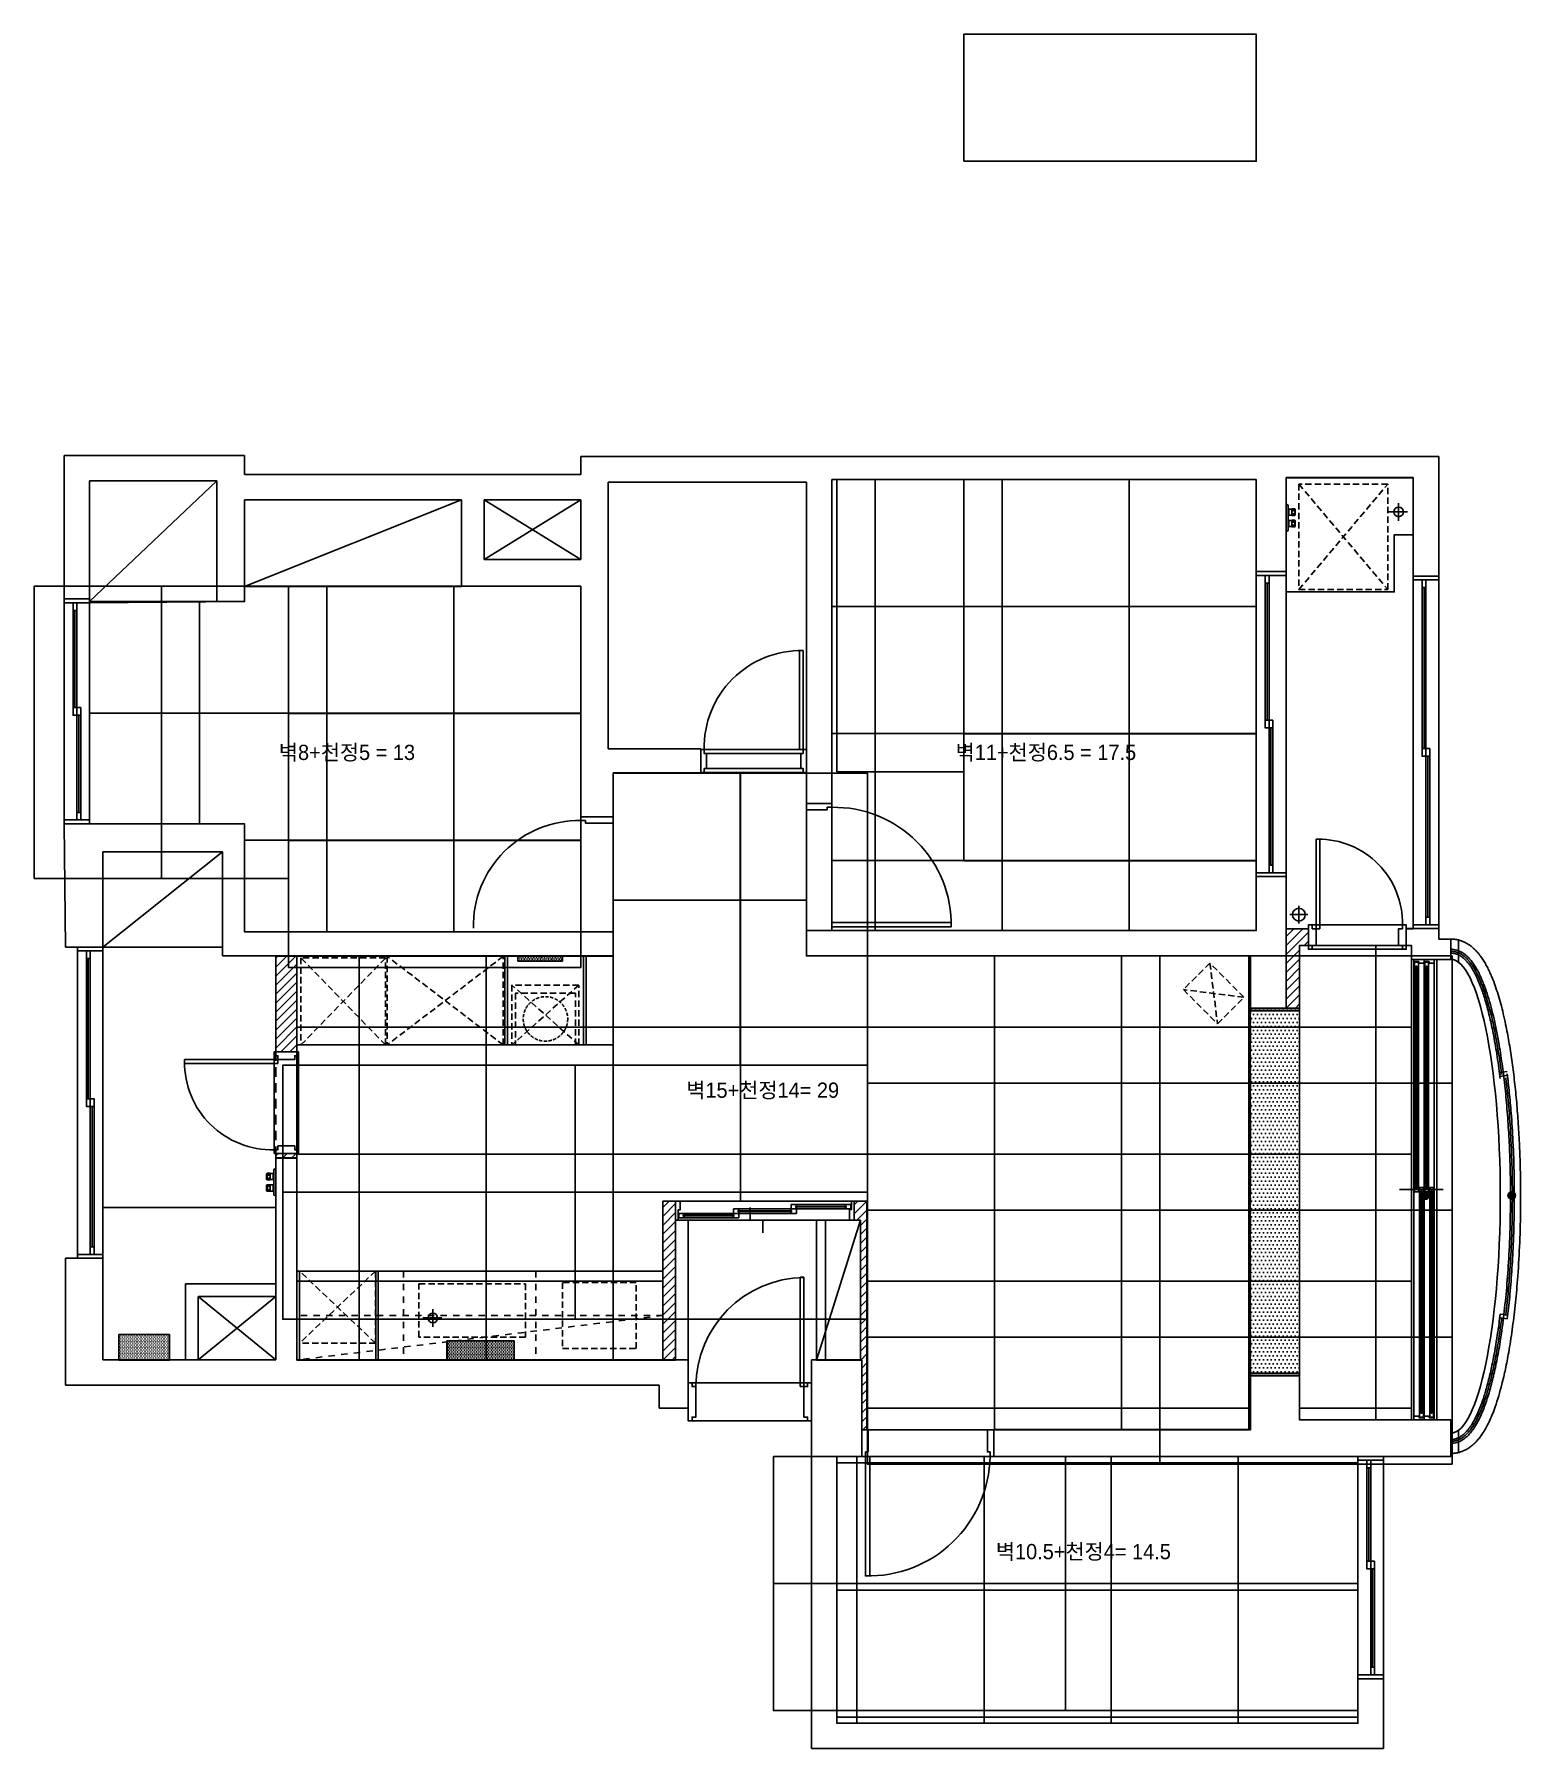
# Model space of a CAD drawing. Header units: inches. Extents: x -192760 to -100777, y -168280 to -114728.
# Drawn here: x -112472 to -100777, y -150248 to -136753 of the extents above; entities that cross this region are included whole.
import ezdxf
from ezdxf.enums import TextEntityAlignment as Align

# ---------------------------------------------------------------- set-up
doc = ezdxf.new("R2010")
doc.units = ezdxf.units.IN
doc.header["$LTSCALE"] = 50
doc.header["$MEASUREMENT"] = 0
for name, pattern in [('DASHED', [0.75, 0.5, -0.25]), ('DASHEDX2', [1.5, 1, -0.5]), ('HID', [2.5, 1.5, -1]), ('HID2', [1, 0.5, -0.5])]:
    doc.linetypes.add(name, pattern=pattern)
for name, color, linetype in [('0-ELC TEXT', 7, 'Continuous'), ('03-WAL NEW', 3, 'Continuous'), ('04-WIN', 4, 'Continuous'), ('06-FUR', 6, 'Continuous'), ('08-HAT', 8, 'Continuous'), ('3.기호.계단선', 30, 'Continuous'), ('7', 7, 'Continuous'), ('_LIBR', 4, 'Continuous'), ('fin', 5, 'Continuous'), ('FUR', 8, 'DASHED'), ('Layer 1', 7, 'Continuous'), ('RC-LIGHT', 7, 'Continuous'), ('도면층2', 2, 'Continuous'), ('도면층4', 4, 'Continuous'), ('도면층5', 5, 'Continuous'), ('도면층8', 8, 'Continuous')]:
    doc.layers.add(name, color=color, linetype=linetype)
doc.styles.add('코레일둥고', font='Korail_Round_Gothic_Medium.ttf')
pattern_1 = [(0, (-53382.818, -36846.35), (6.25, 12.5), [0, -12.5])]

msp = doc.modelspace()

# ---------------------------------------------------------------- texts
at = {"layer": '3.기호.계단선', "color": 140, "style": '코레일둥고'}
for s, p in [('벽8+천정5 = 13', (-110012.2, -142465.6)), ('벽11+천정6.5 = 17.5', (-104513, -142465.6)), ('벽15+천정14= 29', (-106741.2, -145124.6)), ('벽10.5+천정4= 14.5', (-104218.1, -148756.8))]:
    msp.add_text(s, height=120, dxfattribs=at).set_placement(p, align=Align.CENTER)

# ---------------------------------------------------------------- blocks, each defined once
blk = doc.blocks.new('A$C004A4CAE')
at = {"layer": 'fin', "color": 6}
for p, q in [((0, 0), (0, 5)), ((200, 15), (10, 15)), ((36, 69), (36, 70)), ((84, 69), (36, 69)), ((51, 63), (36, 63)), ((51, 57), (36, 57)), ((51, 51), (36, 51)), ((36, 23), (36, 45)), ((84, 45), (36, 45)), ((82, 72), (38, 72)), ((82, 21), (38, 21)), ((43, 15), (43, 21)), ((84, 63), (69, 63)), ((84, 57), (69, 57)), ((84, 51), (69, 51)), ((77, 15), (77, 21)), ((84, 69), (84, 70)), ((84, 23), (84, 45)), ((126, 69), (126, 70)), ((174, 69), (126, 69)), ((141, 63), (126, 63)), ((141, 57), (126, 57)), ((141, 51), (126, 51)), ((174, 45), (126, 45)), ((126, 23), (126, 45)), ((172, 72), (128, 72)), ((172, 21), (128, 21)), ((133, 15), (133, 21)), ((174, 63), (159, 63)), ((174, 57), (159, 57)), ((174, 51), (159, 51)), ((167, 15), (167, 21)), ((174, 69), (174, 70)), ((174, 23), (174, 45)), ((210, 0), (210, 5))]:
    blk.add_line(p, q, dxfattribs=at)
for centre, radius, start, end in [((10, 5), 10, 90, 180), ((36, 66), 3, 90, 270), ((36, 60), 3, 90, 270), ((36, 54), 3, 90, 270), ((36, 48), 3, 90, 270), ((38, 70), 2, 90, 180), ((38, 23), 2, 180, 270), ((51, 66), 3, 90, 270), ((51, 60), 3, 90, 270), ((51, 54), 3, 90, 270), ((51, 48), 3, 90, 270), ((69, 66), 3, 270, 90), ((69, 60), 3, 270, 90), ((69, 54), 3, 270, 90), ((69, 48), 3, 270, 90), ((82, 70), 2, 0, 90), ((82, 23), 2, 270, 0), ((84, 66), 3, 270, 90), ((84, 60), 3, 270, 90), ((84, 54), 3, 270, 90), ((84, 48), 3, 270, 90), ((126, 66), 3, 90, 270), ((126, 60), 3, 90, 270), ((126, 54), 3, 90, 270), ((126, 48), 3, 90, 270), ((128, 70), 2, 90, 180), ((128, 23), 2, 180, 270), ((141, 66), 3, 90, 270), ((141, 60), 3, 90, 270), ((141, 54), 3, 90, 270), ((141, 48), 3, 90, 270), ((159, 66), 3, 270, 90), ((159, 60), 3, 270, 90), ((159, 54), 3, 270, 90), ((159, 48), 3, 270, 90), ((172, 70), 2, 0, 90), ((172, 23), 2, 270, 0), ((174, 66), 3, 270, 90), ((174, 60), 3, 270, 90), ((174, 54), 3, 270, 90), ((174, 48), 3, 270, 90), ((200, 5), 10, 0, 90)]:
    blk.add_arc(centre, radius, start, end, dxfattribs=at)
blk = doc.blocks.new('flloo')
blk.add_lwpolyline([(-157702, -126053), (-157702, -125903), (-157172, -125903), (-157172, -126053), (-157702, -126053)])
at = {"layer": 'Layer 1'}
blk.add_line((-159048, -124853), (-160408, -124853), dxfattribs=at)
for points in [[(-150098, -119108), (-150098, -119558), (-150248, -119558), (-150248, -120008), (-151098, -120008)], [(-155802, -126053), (-155802, -124953), (-154722, -124953), (-154722, -126053)], [(-155316, -124853), (-155316, -124953), (-155216, -124953), (-155216, -125053)]]:
    blk.add_lwpolyline(points, dxfattribs=at)
for centre, radius in [((-150213, -119378), 37.5), ((-150998, -122548), 50.5), ((-157812, -125723), 37.5)]:
    blk.add_circle(centre, radius, dxfattribs=at)
at = {"layer": '도면층2'}
for p, q in [((-160713, -120063), (-160713, -118933)), ((-159293, -118933), (-160713, -118933)), ((-159293, -119083), (-159293, -118933)), ((-156648, -118943), (-149898, -118943)), ((-156648, -118943), (-156648, -119083)), ((-149898, -118943), (-149898, -119883)), ((-160513, -120063), (-160513, -119133)), ((-159513, -119133), (-160513, -119133)), ((-159513, -120083), (-159513, -119133)), ((-159293, -119083), (-156648, -119083)), ((-156433, -119143), (-156433, -121243)), ((-156433, -119143), (-154873, -119143)), ((-154873, -121673), (-154873, -119143)), ((-154673, -121673), (-154673, -119123)), ((-154673, -119123), (-151333, -119123)), ((-151333, -119123), (-151333, -119848)), ((-151098, -119108), (-150098, -119108)), ((-151098, -119108), (-151098, -119848)), ((-150098, -119108), (-150098, -119883)), ((-159293, -120083), (-159293, -119283)), ((-159293, -119283), (-157588, -119283)), ((-157588, -119963), (-157588, -119283)), ((-157408, -119753), (-157408, -119283)), ((-157408, -119283), (-156648, -119283)), ((-156648, -119283), (-156648, -119753)), ((-157408, -119753), (-156648, -119753)), ((-157588, -119963), (-156648, -119963)), ((-156648, -119963), (-156648, -121778)), ((-151098, -119848), (-151333, -119848)), ((-150098, -119883), (-149898, -119883)), ((-149898, -119883), (-150098, -119883)), ((-160513, -120063), (-160713, -120063)), ((-159513, -120083), (-159293, -120083)), ((-155703, -121243), (-156433, -121243)), ((-155703, -121243), (-155703, -121433)), ((-156393, -121433), (-156393, -121778)), ((-155703, -121433), (-156393, -121433)), ((-154673, -121673), (-154873, -121673)), ((-160703, -122803), (-160713, -121833)), ((-159293, -121833), (-160712, -121833)), ((-159293, -122683), (-159293, -121833)), ((-156648, -121778), (-156393, -121778)), ((-160408, -122803), (-160408, -122053)), ((-159468, -122053), (-160408, -122053)), ((-159468, -122873), (-159468, -122053)), ((-151333, -122248), (-151333, -122673)), ((-151098, -122248), (-151333, -122248)), ((-149898, -122658), (-150153, -122658)), ((-149898, -122658), (-149898, -122740)), ((-160408, -122803), (-160703, -122803)), ((-160408, -122803), (-160608, -122803)), ((-156393, -122683), (-159293, -122683)), ((-156393, -122683), (-156393, -122873)), ((-151333, -122673), (-154873, -122673)), ((-154873, -122873), (-154873, -122673)), ((-150113, -122790), (-150113, -122883)), ((-149803, -122740), (-149898, -122740)), ((-149803, -122740), (-149803, -122900)), ((-156393, -122873), (-159468, -122873)), ((-151378, -122873), (-154873, -122873)), ((-150113, -122900), (-149803, -122900)), ((-159048, -124463), (-159048, -126053)), ((-158882, -124463), (-159048, -124463)), ((-158882, -124463), (-158882, -126053)), ((-160408, -125253), (-160703, -125253)), ((-160703, -126253), (-160703, -125253)), ((-160408, -125253), (-160608, -125253)), ((-160408, -126053), (-160408, -125253)), ((-159048, -125453), (-159758, -125453)), ((-159758, -125453), (-159758, -126053)), ((-159048, -125553), (-159658, -125553)), ((-159658, -125553), (-159658, -126053)), ((-159048, -126053), (-160408, -126053)), ((-155802, -126053), (-158882, -126053)), ((-155802, -126053), (-155802, -126433)), ((-154833, -126053), (-154833, -129113)), ((-154438, -126053), (-154833, -126053)), ((-154438, -126053), (-154438, -126813)), ((-156032, -126253), (-160703, -126253)), ((-156032, -126253), (-156032, -126433)), ((-155802, -126283), (-155802, -126483)), ((-154833, -126283), (-154833, -126483)), ((-155802, -126433), (-156032, -126433)), ((-150113, -126525), (-150993, -126525)), ((-149803, -126525), (-150113, -126525)), ((-149803, -126525), (-149803, -126813)), ((-153398, -126813), (-153398, -126602)), ((-151378, -126602), (-153398, -126602)), ((-154633, -128913), (-154633, -126813)), ((-154438, -126813), (-154633, -126813)), ((-149803, -126813), (-153398, -126813)), ((-150333, -128563), (-150533, -128563)), ((-150533, -128563), (-150533, -128913)), ((-150333, -128563), (-150533, -128563)), ((-150333, -128563), (-150333, -129113)), ((-150533, -128913), (-154633, -128913)), ((-150333, -129113), (-154833, -129113))]:
    blk.add_line(p, q, dxfattribs=at)
for points in [[(-151378, -122873), (-151378, -123285), (-151098, -123285), (-151098, -122248)], [(-150113, -122790), (-150153, -122790), (-150153, -122658)], [(-151378, -126602), (-151378, -126177), (-150993, -126177), (-150993, -126525)]]:
    blk.add_lwpolyline(points, dxfattribs=at)
at = {"layer": '도면층4'}
for p, q in [((-151333, -122248), (-151333, -119848)), ((-151333, -119848), (-151098, -119848)), ((-151333, -119878), (-151098, -119878)), ((-151248, -121018), (-151248, -119938)), ((-151098, -119848), (-151098, -122248)), ((-150098, -122658), (-150098, -119883)), ((-150098, -119883), (-149898, -119883)), ((-150098, -119913), (-149898, -119913)), ((-149898, -119883), (-149898, -122658)), ((-160713, -121833), (-160713, -120063)), ((-160713, -120063), (-160513, -120063)), ((-160713, -120093), (-160513, -120093)), ((-160513, -120063), (-160513, -121833)), ((-150013, -121241), (-150013, -119973)), ((-160628, -120918), (-160628, -120153)), ((-160598, -121743), (-160598, -120978)), ((-151218, -122158), (-151218, -121078)), ((-149983, -122568), (-149983, -121301)), ((-160513, -121803), (-160713, -121803)), ((-160513, -121833), (-160713, -121833)), ((-151098, -122218), (-151333, -122218)), ((-151098, -122248), (-151333, -122248)), ((-149898, -122628), (-150098, -122628)), ((-149898, -122658), (-150098, -122658)), ((-160608, -125253), (-160608, -122803)), ((-160608, -122803), (-160408, -122803)), ((-160408, -122803), (-160408, -125253)), ((-149803, -122900), (-149803, -122740)), ((-149743, -122922), (-149743, -122748)), ((-160608, -122833), (-160408, -122833)), ((-160523, -123998), (-160523, -122893)), ((-150113, -126525), (-150113, -122883)), ((-149913, -122900), (-149913, -126525)), ((-149418, -123791), (-149359, -123784)), ((-149415, -123821), (-149355, -123813)), ((-160493, -125163), (-160493, -124058)), ((-160408, -125223), (-160608, -125223)), ((-160408, -125253), (-160608, -125253)), ((-154893, -125403), (-154923, -125403)), ((-154923, -126263), (-154923, -125404)), ((-154893, -126263), (-154893, -125403)), ((-149418, -125723), (-149359, -125730)), ((-149415, -125693), (-149355, -125700)), ((-154833, -126233), (-155802, -126233)), ((-155802, -126233), (-155802, -126533)), ((-154893, -126263), (-154923, -126263)), ((-154833, -126533), (-154833, -126233)), ((-154833, -126233), (-154833, -126533)), ((-155802, -126533), (-154833, -126533)), ((-149743, -126608), (-149743, -126783)), ((-150533, -128563), (-150533, -126813)), ((-150533, -126843), (-150333, -126843)), ((-150333, -126813), (-150333, -128563)), ((-150448, -127638), (-150448, -126903)), ((-150418, -128473), (-150418, -127698)), ((-150333, -128533), (-150533, -128533)), ((-150333, -128563), (-150533, -128563))]:
    blk.add_line(p, q, dxfattribs=at)
for points in [[(-151233, -119938), (-151263, -119938), (-151263, -119878), (-151233, -119878)], [(-149998, -119973), (-150028, -119973), (-150028, -119913), (-149998, -119913)], [(-160613, -120153), (-160643, -120153), (-160643, -120093), (-160613, -120093)], [(-160613, -120978), (-160643, -120978), (-160643, -120918), (-160613, -120918)], [(-160583, -120978), (-160613, -120978), (-160613, -120918), (-160583, -120918)], [(-151233, -121078), (-151263, -121078), (-151263, -121018), (-151233, -121018)], [(-151203, -121078), (-151233, -121078), (-151233, -121018), (-151203, -121018)], [(-149998, -121301), (-150028, -121301), (-150028, -121241), (-149998, -121241)], [(-149968, -121301), (-149998, -121301), (-149998, -121241), (-149968, -121241)], [(-160583, -121803), (-160613, -121803), (-160613, -121743), (-160583, -121743)], [(-151203, -122218), (-151233, -122218), (-151233, -122158), (-151203, -122158)], [(-149968, -122628), (-149998, -122628), (-149998, -122568), (-149968, -122568)], [(-160508, -122893), (-160538, -122893), (-160538, -122833), (-160508, -122833)], [(-160508, -124058), (-160538, -124058), (-160538, -123998), (-160508, -123998)], [(-160478, -124058), (-160508, -124058), (-160508, -123998), (-160478, -123998)], [(-160478, -125223), (-160508, -125223), (-160508, -125163), (-160478, -125163)], [(-150433, -126903), (-150463, -126903), (-150463, -126843), (-150433, -126843)], [(-150433, -127698), (-150463, -127698), (-150463, -127638), (-150433, -127638)], [(-150403, -127698), (-150433, -127698), (-150433, -127638), (-150403, -127638)], [(-150403, -128533), (-150433, -128533), (-150433, -128473), (-150403, -128473)]]:
    blk.add_lwpolyline(points, close=True, dxfattribs=at)
for points in [[(-155802, -126233), (-155772, -126233), (-155772, -126263), (-155742, -126263), (-155742, -126503), (-155772, -126503), (-155772, -126533), (-155802, -126533), (-155802, -126233)], [(-154833, -126233), (-154863, -126233), (-154863, -126263), (-154893, -126263), (-154893, -126503), (-154863, -126503), (-154863, -126533), (-154833, -126533), (-154833, -126233)]]:
    blk.add_lwpolyline(points, dxfattribs=at)
at = {"layer": '도면층4', "extrusion": (0, 0, -1)}
blk.add_ellipse((-149803, -124765), major_axis=(0, -1865), ratio=0.209115, start_param=3.141593, end_param=6.283185, dxfattribs=at)
at = {"layer": '도면층4'}
for points, knots in [([(-149803, -122740), (-149793, -122740), (-149783, -122741), (-149762, -122744), (-149752, -122745), (-149733, -122750), (-149724, -122753), (-149706, -122760), (-149697, -122764), (-149680, -122773), (-149672, -122777), (-149657, -122787), (-149650, -122792), (-149636, -122803), (-149630, -122808), (-149617, -122820), (-149611, -122826), (-149599, -122838), (-149594, -122844), (-149583, -122856), (-149578, -122863), (-149565, -122879), (-149558, -122890), (-149544, -122911), (-149537, -122922), (-149524, -122945), (-149518, -122956), (-149506, -122980), (-149500, -122992), (-149489, -123018), (-149483, -123031), (-149469, -123064), (-149461, -123086), (-149446, -123130), (-149438, -123153), (-149424, -123200), (-149416, -123225), (-149403, -123276), (-149396, -123302), (-149383, -123357), (-149377, -123385), (-149362, -123457), (-149353, -123502), (-149337, -123595), (-149330, -123643), (-149315, -123743), (-149309, -123794), (-149297, -123899), (-149291, -123953), (-149281, -124062), (-149277, -124118), (-149269, -124231), (-149266, -124289), (-149259, -124436), (-149256, -124526), (-149253, -124708), (-149253, -124799), (-149255, -124981), (-149258, -125072), (-149266, -125250), (-149271, -125338), (-149283, -125493), (-149289, -125560), (-149303, -125691), (-149311, -125755), (-149328, -125878), (-149337, -125937), (-149355, -126039), (-149364, -126083), (-149381, -126167), (-149391, -126207), (-149409, -126277), (-149417, -126308), (-149434, -126366), (-149444, -126395), (-149461, -126443), (-149468, -126464), (-149485, -126504), (-149493, -126523), (-149509, -126556), (-149516, -126570), (-149531, -126598), (-149539, -126612), (-149554, -126635), (-149561, -126646), (-149576, -126666), (-149584, -126676), (-149599, -126693), (-149607, -126701), (-149622, -126715), (-149630, -126723), (-149646, -126735), (-149653, -126741), (-149669, -126751), (-149677, -126756), (-149695, -126765), (-149704, -126769), (-149721, -126776), (-149729, -126779), (-149746, -126784), (-149754, -126785), (-149772, -126788), (-149781, -126789), (-149794, -126790), (-149799, -126790), (-149803, -126790)], [3.141593, 3.141593, 3.141593, 3.141593, 3.168318, 3.168318, 3.195044, 3.195044, 3.221769, 3.221769, 3.248494, 3.248494, 3.27522, 3.27522, 3.301945, 3.301945, 3.328671, 3.328671, 3.355396, 3.355396, 3.382122, 3.382122, 3.408847, 3.408847, 3.449894, 3.449894, 3.49094, 3.49094, 3.531987, 3.531987, 3.573034, 3.573034, 3.61408, 3.61408, 3.676622, 3.676622, 3.739165, 3.739165, 3.801707, 3.801707, 3.864249, 3.864249, 3.926792, 3.926792, 4.020706, 4.020706, 4.114621, 4.114621, 4.208536, 4.208536, 4.30245, 4.30245, 4.396365, 4.396365, 4.49028, 4.49028, 4.634291, 4.634291, 4.778302, 4.778302, 4.922313, 4.922313, 5.066325, 5.066325, 5.181637, 5.181637, 5.296949, 5.296949, 5.41226, 5.41226, 5.503569, 5.503569, 5.594878, 5.594878, 5.670836, 5.670836, 5.746794, 5.746794, 5.807886, 5.807886, 5.868978, 5.868978, 5.918382, 5.918382, 5.967786, 5.967786, 6.008559, 6.008559, 6.049333, 6.049333, 6.083253, 6.083253, 6.117174, 6.117174, 6.145316, 6.145316, 6.173458, 6.173458, 6.2016, 6.2016, 6.224938, 6.224938, 6.248275, 6.248275, 6.271612, 6.271612, 6.283185, 6.283185, 6.283185, 6.283185]), ([(-149803, -122835), (-149797, -122835), (-149792, -122836), (-149781, -122837), (-149776, -122838), (-149767, -122840), (-149762, -122841), (-149753, -122844), (-149748, -122846), (-149737, -122850), (-149730, -122854), (-149717, -122861), (-149711, -122866), (-149699, -122875), (-149693, -122880), (-149681, -122890), (-149676, -122895), (-149665, -122907), (-149660, -122913), (-149648, -122928), (-149641, -122937), (-149628, -122957), (-149621, -122967), (-149606, -122993), (-149598, -123009), (-149582, -123042), (-149574, -123061), (-149558, -123099), (-149550, -123119), (-149535, -123161), (-149528, -123183), (-149514, -123229), (-149507, -123253), (-149494, -123303), (-149487, -123328), (-149471, -123396), (-149462, -123439), (-149445, -123529), (-149437, -123575), (-149421, -123672), (-149414, -123723), (-149406, -123785), (-149405, -123795), (-149403, -123806)], [3.141593, 3.141593, 3.141593, 3.141593, 3.166318, 3.166318, 3.187264, 3.187264, 3.20821, 3.20821, 3.229156, 3.229156, 3.262365, 3.262365, 3.295574, 3.295574, 3.328782, 3.328782, 3.361991, 3.361991, 3.3952, 3.3952, 3.440977, 3.440977, 3.486755, 3.486755, 3.550178, 3.550178, 3.613602, 3.613602, 3.677025, 3.677025, 3.740448, 3.740448, 3.803872, 3.803872, 3.867295, 3.867295, 3.964001, 3.964001, 4.060707, 4.060707, 4.157413, 4.157413, 4.177157, 4.177157, 4.177157, 4.177157]), ([(-149370, -123832), (-149368, -123847), (-149366, -123862), (-149357, -123946), (-149350, -124016), (-149338, -124166), (-149333, -124246), (-149325, -124408), (-149322, -124491), (-149318, -124657), (-149318, -124740), (-149319, -124907), (-149321, -124990), (-149326, -125155), (-149330, -125237), (-149340, -125382), (-149344, -125446), (-149356, -125571), (-149362, -125632), (-149369, -125694), (-149370, -125696), (-149370, -125698)], [4.195377, 4.195377, 4.195377, 4.195377, 4.222598, 4.222598, 4.345169, 4.345169, 4.477941, 4.477941, 4.610712, 4.610712, 4.743484, 4.743484, 4.876255, 4.876255, 5.009026, 5.009026, 5.117207, 5.117207, 5.225387, 5.225387, 5.229401, 5.229401, 5.229401, 5.229401]), ([(-149415, -125693), (-149420, -125741), (-149426, -125787), (-149443, -125902), (-149454, -125969), (-149474, -126074), (-149483, -126115), (-149500, -126192), (-149510, -126229), (-149528, -126296), (-149537, -126327), (-149555, -126382), (-149564, -126407), (-149581, -126448), (-149588, -126466), (-149604, -126500), (-149611, -126515), (-149625, -126541), (-149631, -126551), (-149642, -126569), (-149647, -126576), (-149657, -126590), (-149662, -126597), (-149671, -126608), (-149675, -126612), (-149683, -126621), (-149687, -126625), (-149695, -126633), (-149699, -126636), (-149709, -126645), (-149716, -126650), (-149729, -126659), (-149736, -126663), (-149750, -126669), (-149756, -126672), (-149765, -126675), (-149768, -126676), (-149775, -126677), (-149778, -126678), (-149785, -126679), (-149788, -126679), (-149795, -126680), (-149798, -126680), (-149802, -126680), (-149802, -126680), (-149803, -126680)], [5.229334, 5.229334, 5.229334, 5.229334, 5.316844, 5.316844, 5.451769, 5.451769, 5.542972, 5.542972, 5.633865, 5.633865, 5.717545, 5.717545, 5.794034, 5.794034, 5.8552, 5.8552, 5.916366, 5.916366, 5.961428, 5.961428, 5.996458, 5.996458, 6.031489, 6.031489, 6.056961, 6.056961, 6.082434, 6.082434, 6.107906, 6.107906, 6.146411, 6.146411, 6.184916, 6.184916, 6.216404, 6.216404, 6.232502, 6.232502, 6.248601, 6.248601, 6.2647, 6.2647, 6.279716, 6.279716, 6.283185, 6.283185, 6.283185, 6.283185]), ([(-149403, -125724), (-149408, -125766), (-149414, -125807), (-149427, -125898), (-149435, -125948), (-149452, -126042), (-149461, -126087), (-149480, -126172), (-149490, -126212), (-149508, -126282), (-149517, -126313), (-149534, -126365), (-149541, -126387), (-149557, -126430), (-149565, -126450), (-149582, -126488), (-149590, -126506), (-149606, -126537), (-149613, -126550), (-149626, -126572), (-149632, -126581), (-149645, -126599), (-149651, -126607), (-149664, -126623), (-149671, -126630), (-149685, -126644), (-149692, -126650), (-149706, -126662), (-149714, -126667), (-149728, -126676), (-149735, -126679), (-149748, -126685), (-149755, -126687), (-149768, -126691), (-149773, -126692), (-149784, -126694), (-149790, -126695), (-149799, -126695), (-149801, -126695), (-149803, -126695)], [5.247621, 5.247621, 5.247621, 5.247621, 5.324675, 5.324675, 5.424788, 5.424788, 5.521763, 5.521763, 5.618738, 5.618738, 5.699752, 5.699752, 5.76575, 5.76575, 5.831749, 5.831749, 5.897747, 5.897747, 5.951128, 5.951128, 5.993839, 5.993839, 6.036549, 6.036549, 6.077683, 6.077683, 6.118817, 6.118817, 6.15995, 6.15995, 6.191936, 6.191936, 6.223923, 6.223923, 6.247082, 6.247082, 6.273818, 6.273818, 6.283185, 6.283185, 6.283185, 6.283185])]:
    blk.add_open_spline(points, degree=3, knots=knots, dxfattribs=at)
at = {"layer": '도면층5'}
for p, q in [((-150293, -119378), (-150143, -119378)), ((-150213, -119308), (-150213, -119448)), ((-151263, -119938), (-151263, -121018)), ((-151233, -119938), (-151233, -121018)), ((-150028, -119973), (-150028, -121241)), ((-149998, -119973), (-149998, -121241)), ((-160643, -120153), (-160643, -120918)), ((-160613, -120153), (-160613, -120918)), ((-160613, -120978), (-160613, -121743)), ((-160583, -120978), (-160583, -121743)), ((-151233, -121078), (-151233, -122158)), ((-151203, -121078), (-151203, -122158)), ((-149998, -121301), (-149998, -122568)), ((-149968, -121301), (-149968, -122568)), ((-150998, -122478), (-150998, -122618)), ((-151068, -122548), (-150928, -122548)), ((-160538, -122893), (-160538, -123998)), ((-160508, -122893), (-160508, -123998)), ((-160508, -124058), (-160508, -125163)), ((-160478, -124058), (-160478, -125163)), ((-157892, -125723), (-157742, -125723)), ((-157812, -125653), (-157812, -125793)), ((-150463, -126903), (-150463, -127638)), ((-150433, -126903), (-150433, -127638)), ((-150433, -127698), (-150433, -128473)), ((-150403, -127698), (-150403, -128473))]:
    blk.add_line(p, q, dxfattribs=at)
blk.add_arc((-154881, -126265), 861, 90.7939, 179.9066, dxfattribs=at)
for points, knots in [([(-149803, -122820), (-149795, -122820), (-149787, -122821), (-149771, -122823), (-149763, -122825), (-149748, -122830), (-149740, -122833), (-149726, -122839), (-149719, -122843), (-149706, -122851), (-149699, -122855), (-149687, -122865), (-149681, -122870), (-149670, -122880), (-149664, -122886), (-149653, -122897), (-149648, -122903), (-149635, -122919), (-149628, -122929), (-149614, -122950), (-149607, -122962), (-149593, -122985), (-149587, -122997), (-149574, -123023), (-149568, -123036), (-149556, -123064), (-149550, -123079), (-149535, -123118), (-149526, -123143), (-149508, -123197), (-149499, -123225), (-149483, -123284), (-149475, -123315), (-149460, -123380), (-149452, -123414), (-149438, -123483), (-149431, -123519), (-149416, -123608), (-149407, -123663), (-149392, -123775), (-149385, -123833), (-149371, -123953), (-149366, -124014), (-149355, -124140), (-149351, -124204), (-149343, -124334), (-149340, -124399), (-149336, -124532), (-149334, -124599), (-149333, -124760), (-149333, -124855), (-149337, -125042), (-149340, -125136), (-149349, -125304), (-149354, -125379), (-149367, -125527), (-149374, -125599), (-149390, -125739), (-149398, -125806), (-149416, -125924), (-149425, -125975), (-149443, -126073), (-149453, -126119), (-149473, -126208), (-149484, -126250), (-149504, -126321), (-149513, -126350), (-149532, -126405), (-149541, -126431), (-149560, -126475), (-149568, -126494), (-149585, -126529), (-149593, -126545), (-149610, -126573), (-149617, -126585), (-149632, -126607), (-149640, -126617), (-149655, -126635), (-149662, -126643), (-149676, -126657), (-149684, -126663), (-149698, -126674), (-149704, -126679), (-149718, -126687), (-149725, -126691), (-149740, -126698), (-149748, -126701), (-149762, -126705), (-149769, -126707), (-149783, -126709), (-149790, -126710), (-149799, -126710), (-149801, -126710), (-149803, -126710)], [3.141593, 3.141593, 3.141593, 3.141593, 3.173311, 3.173311, 3.20503, 3.20503, 3.236748, 3.236748, 3.268467, 3.268467, 3.300186, 3.300186, 3.331904, 3.331904, 3.363623, 3.363623, 3.395341, 3.395341, 3.443287, 3.443287, 3.491233, 3.491233, 3.539178, 3.539178, 3.587124, 3.587124, 3.63507, 3.63507, 3.711402, 3.711402, 3.787733, 3.787733, 3.864065, 3.864065, 3.940397, 3.940397, 4.016729, 4.016729, 4.123898, 4.123898, 4.231068, 4.231068, 4.338237, 4.338237, 4.445407, 4.445407, 4.552576, 4.552576, 4.659745, 4.659745, 4.809975, 4.809975, 4.960205, 4.960205, 5.086499, 5.086499, 5.212792, 5.212792, 5.339086, 5.339086, 5.44248, 5.44248, 5.545875, 5.545875, 5.649269, 5.649269, 5.72978, 5.72978, 5.810291, 5.810291, 5.874476, 5.874476, 5.93866, 5.93866, 5.989571, 5.989571, 6.040481, 6.040481, 6.081352, 6.081352, 6.122223, 6.122223, 6.154904, 6.154904, 6.187585, 6.187585, 6.220266, 6.220266, 6.247514, 6.247514, 6.274762, 6.274762, 6.283185, 6.283185, 6.283185, 6.283185]), ([(-149803, -122850), (-149799, -122850), (-149795, -122850), (-149787, -122851), (-149782, -122852), (-149773, -122854), (-149769, -122855), (-149760, -122857), (-149756, -122859), (-149747, -122862), (-149743, -122864), (-149734, -122869), (-149729, -122872), (-149719, -122878), (-149714, -122881), (-149705, -122889), (-149701, -122892), (-149691, -122901), (-149687, -122906), (-149677, -122916), (-149671, -122923), (-149661, -122935), (-149656, -122942), (-149646, -122956), (-149641, -122963), (-149632, -122978), (-149627, -122986), (-149618, -123003), (-149614, -123011), (-149600, -123038), (-149592, -123057), (-149575, -123097), (-149566, -123118), (-149548, -123171), (-149537, -123203), (-149518, -123271), (-149508, -123308), (-149490, -123384), (-149481, -123424), (-149462, -123516), (-149453, -123569), (-149435, -123681), (-149427, -123740), (-149417, -123813), (-149416, -123825), (-149415, -123838)], [3.141593, 3.141593, 3.141593, 3.141593, 3.160837, 3.160837, 3.182628, 3.182628, 3.204419, 3.204419, 3.22621, 3.22621, 3.248001, 3.248001, 3.275456, 3.275456, 3.302912, 3.302912, 3.330368, 3.330368, 3.360918, 3.360918, 3.395873, 3.395873, 3.430828, 3.430828, 3.465472, 3.465472, 3.500117, 3.500117, 3.534761, 3.534761, 3.60405, 3.60405, 3.673339, 3.673339, 3.765181, 3.765181, 3.857022, 3.857022, 3.948863, 3.948863, 4.059057, 4.059057, 4.173155, 4.173155, 4.195444, 4.195444, 4.195444, 4.195444]), ([(-149359, -123801), (-149353, -123849), (-149347, -123898), (-149337, -124001), (-149332, -124055), (-149322, -124183), (-149317, -124258), (-149309, -124423), (-149306, -124513), (-149303, -124695), (-149303, -124786), (-149305, -124968), (-149308, -125059), (-149314, -125219), (-149318, -125289), (-149328, -125426), (-149333, -125493), (-149345, -125617), (-149352, -125674), (-149359, -125730)], [4.177227, 4.177227, 4.177227, 4.177227, 4.265627, 4.265627, 4.357633, 4.357633, 4.482099, 4.482099, 4.626907, 4.626907, 4.771716, 4.771716, 4.916524, 4.916524, 5.031032, 5.031032, 5.14554, 5.14554, 5.247551, 5.247551, 5.247551, 5.247551])]:
    blk.add_open_spline(points, degree=3, knots=knots, dxfattribs=at)
at = {"layer": '도면층8'}
for p, q in [((-156648, -119753), (-157408, -119283)), ((-157408, -119753), (-156648, -119283)), ((-159048, -125553), (-159658, -126053)), ((-159658, -125553), (-159048, -126053))]:
    blk.add_line(p, q, dxfattribs=at)
at = {"rotation": 270}
blk.add_blockref('A$C004A4CAE', (-151098, -119320), dxfattribs=at)
at = {"xscale": -1, "rotation": 90}
blk.add_blockref('A$C004A4CAE', (-159048, -124550), dxfattribs=at)
blk = doc.blocks.new('asrffwtrw')
at = {"layer": '0-ELC TEXT'}
h = blk.add_hatch(color=8, dxfattribs=at)
h.dxf.hatch_style = 1
edge = h.paths.add_edge_path()
edge.add_arc((-203384, -161605), 30, 0, 360)
h = blk.add_hatch(color=8, dxfattribs=at)
h.dxf.hatch_style = 1
edge = h.paths.add_edge_path()
edge.add_arc((-202706, -161605), 30, 0, 360)
at = {"layer": '03-WAL NEW'}
h = blk.add_hatch(dxfattribs=at)
h.set_pattern_fill('_USER', color=256, scale=50, angle=45, pattern_type=0)
h.set_pattern_definition([(45, (-27582.82, -15711.19), (-35.355339, 35.355339), [])])
h.paths.add_polyline_path([(-204481, -159505), (-204306, -159505), (-204306, -159637), (-204376, -159637), (-204376, -160132), (-204481, -160132)])
h = blk.add_hatch(dxfattribs=at)
h.set_pattern_fill('_USER', color=256, scale=50, angle=45, pattern_type=0)
h.set_pattern_definition([(45, (-27582.82, -15711.19), (-35.355339, 35.355339), [])])
h.paths.add_polyline_path([(-212431, -160475), (-212265, -160475), (-212265, -159720), (-212431, -159720)])
h.paths.add_polyline_path([(-212431, -161275), (-212265, -161275), (-212265, -161310), (-212431, -161310)])
h = blk.add_hatch(dxfattribs=at)
h.set_pattern_fill('_USER', color=256, scale=50, angle=45, pattern_type=0)
h.set_pattern_definition([(45, (-27582.82, 0), (-35.355339, 35.355339), [])])
h.paths.add_polyline_path([(-209285, -161650), (-209285, -162900), (-209385, -162900), (-209385, -161650)])
h.paths.add_polyline_path([(-207781, -163449), (-207781, -161650), (-207881, -161650), (-207881, -161800), (-207831, -161800), (-207831, -162900), (-207821, -162900), (-207821, -163449)])
at = {"layer": '3.기호.계단선'}
h = blk.add_hatch(dxfattribs=at)
h.set_pattern_fill('DOTS', color=256, scale=200, double=1)
h.set_pattern_definition(pattern_1)
h.paths.add_polyline_path([(-210526, -159760), (-210176, -159760), (-210176, -159720), (-210526, -159720)])
h = blk.add_hatch(dxfattribs=at)
h.set_pattern_fill('DOTS', color=256, scale=50)
h.set_pattern_definition([(0, (-27582.8184, 0), (1.5625, 3.125), [0, -3.125])])
h.paths.add_polyline_path([(-204764, -160152), (-204376, -160152), (-204376, -160132), (-204764, -160132)])
h = blk.add_hatch(dxfattribs=at)
h.set_pattern_fill('DOTS', color=256, scale=500)
h.set_pattern_definition([(0, (-27582.818, 0), (15.625, 31.25), [0, -31.25])])
h.paths.add_polyline_path([(-204376, -163024), (-204764, -163024), (-204764, -160132), (-204376, -160132)])
h = blk.add_hatch(dxfattribs=at)
h.set_pattern_fill('DOTS', color=8, scale=200, double=1)
h.set_pattern_definition(pattern_1)
h.paths.add_polyline_path([(-213666, -162900), (-213266, -162900), (-213266, -162700), (-213666, -162700)])
h = blk.add_hatch(dxfattribs=at)
h.set_pattern_fill('DOTS', color=256, scale=200, double=1)
h.set_pattern_definition([(0, (-53411.818, -36836.35), (6.25, 12.5), [0, -12.5])])
h.paths.add_polyline_path([(-211085, -162900), (-210555, -162900), (-210555, -162750), (-211085, -162750)])
h = blk.add_hatch(dxfattribs=at)
h.set_pattern_fill('DOTS', color=256, scale=50)
h.set_pattern_definition([(0, (-27582.8184, -2872), (1.5625, 3.125), [0, -3.125])])
h.paths.add_polyline_path([(-204764, -163024), (-204376, -163024), (-204376, -163004), (-204764, -163004)])
at = {"layer": '0-ELC TEXT', "color": 8}
for centre in [(-203384, -161605), (-202706, -161605)]:
    blk.add_circle(centre, 30, dxfattribs=at)
at = {"layer": '03-WAL NEW'}
for points in [[(-204481, -159505), (-204306, -159505), (-204306, -159637), (-204376, -159637), (-204376, -160132), (-204481, -160132), (-204481, -159505)], [(-209285, -161650), (-209285, -162900), (-209385, -162900), (-209385, -161650), (-209285, -161650)], [(-207781, -163449), (-207781, -161650), (-207881, -161650), (-207881, -161800), (-207831, -161800), (-207831, -162900), (-207821, -162900), (-207821, -163449), (-207781, -163449)]]:
    blk.add_lwpolyline(points, dxfattribs=at)
for points in [[(-212431, -160475), (-212265, -160475), (-212265, -159720), (-212431, -159720)], [(-212431, -161275), (-212265, -161275), (-212265, -161310), (-212431, -161310)]]:
    blk.add_lwpolyline(points, close=True, dxfattribs=at)
at = {"layer": '04-WIN', "color": 8}
for p, q in [((-203296, -159747), (-203496, -159747)), ((-203496, -159747), (-203296, -159747)), ((-203496, -163372), (-203296, -163372))]:
    blk.add_line(p, q, dxfattribs=at)
at = {"layer": '04-WIN', "color": 8, "linetype": 'Continuous'}
for p, q in [((-203476, -159764), (-203476, -163342)), ((-203396, -159764), (-203396, -163342)), ((-203396, -159777), (-203396, -163354)), ((-203316, -159777), (-203316, -163354)), ((-203471, -159806), (-203471, -161542)), ((-203441, -159806), (-203441, -161542)), ((-203391, -159806), (-203391, -161542)), ((-203361, -159806), (-203361, -161542)), ((-203588, -161559), (-203355, -161559)), ((-203432, -161559), (-203245, -161559)), ((-203431, -161577), (-203431, -163313)), ((-203401, -161577), (-203401, -163313)), ((-203351, -161577), (-203351, -163313)), ((-203321, -161577), (-203321, -163313))]:
    blk.add_line(p, q, dxfattribs=at)
at = {"layer": '04-WIN', "color": 8}
blk.add_lwpolyline([(-203496, -159747), (-203496, -163372), (-203296, -163372), (-203296, -159747)], close=True, dxfattribs=at)
at = {"layer": '04-WIN', "color": 8, "linetype": 'Continuous'}
for points in [[(-203467, -159747), (-203476, -159747), (-203476, -159764), (-203437, -159764), (-203437, -159777), (-203396, -159777), (-203396, -159747), (-203405, -159747)], [(-203387, -159747), (-203396, -159747), (-203396, -159764), (-203357, -159764), (-203357, -159777), (-203316, -159777), (-203316, -159747), (-203325, -159747)], [(-203462, -159806), (-203460, -159808), (-203459, -159809), (-203458, -159810)], [(-203454, -161545), (-203454, -159802), (-203458, -159802), (-203458, -161545), (-203454, -161545), (-203458, -161545)], [(-203450, -159806), (-203452, -159808), (-203453, -159809), (-203454, -159810)], [(-203382, -159806), (-203380, -159808), (-203379, -159809), (-203378, -159810)], [(-203374, -161545), (-203374, -159802), (-203378, -159802), (-203378, -161545), (-203374, -161545), (-203378, -161545)], [(-203370, -159806), (-203372, -159808), (-203373, -159809), (-203374, -159810)], [(-203462, -161542), (-203460, -161539), (-203459, -161538), (-203458, -161538)], [(-203450, -161542), (-203452, -161539), (-203453, -161538), (-203454, -161538)], [(-203382, -161542), (-203380, -161539), (-203379, -161538), (-203378, -161538)], [(-203370, -161542), (-203372, -161539), (-203373, -161538), (-203374, -161538)], [(-203421, -161577), (-203420, -161579), (-203419, -161580), (-203418, -161580)], [(-203410, -161577), (-203411, -161579), (-203412, -161580), (-203414, -161580)], [(-203341, -161577), (-203340, -161579), (-203339, -161580), (-203338, -161580)], [(-203330, -161577), (-203331, -161579), (-203332, -161580), (-203334, -161580)], [(-203405, -163372), (-203396, -163372), (-203396, -163354), (-203435, -163354), (-203435, -163342), (-203476, -163342), (-203476, -163372), (-203467, -163372)], [(-203422, -163313), (-203420, -163310), (-203419, -163310), (-203418, -163309)], [(-203410, -163313), (-203411, -163310), (-203412, -163310), (-203414, -163309)], [(-203325, -163372), (-203316, -163372), (-203316, -163354), (-203355, -163354), (-203355, -163342), (-203396, -163342), (-203396, -163372), (-203387, -163372)], [(-203342, -163313), (-203340, -163310), (-203339, -163310), (-203338, -163309)], [(-203330, -163313), (-203331, -163310), (-203332, -163310), (-203334, -163309)]]:
    blk.add_lwpolyline(points, dxfattribs=at)
for points in [[(-203451, -159806), (-203441, -159806), (-203441, -159768), (-203471, -159768), (-203471, -159806), (-203461, -159806), (-203459, -159800), (-203453, -159800)], [(-203371, -159806), (-203361, -159806), (-203361, -159768), (-203391, -159768), (-203391, -159806), (-203381, -159806), (-203379, -159800), (-203373, -159800)], [(-203451, -161542), (-203441, -161542), (-203441, -161577), (-203471, -161577), (-203471, -161542), (-203461, -161542), (-203459, -161547), (-203453, -161547)], [(-203411, -161577), (-203401, -161577), (-203401, -161542), (-203431, -161542), (-203431, -161577), (-203421, -161577), (-203419, -161571), (-203412, -161571)], [(-203418, -161573), (-203418, -163316), (-203414, -163316), (-203414, -161573)], [(-203371, -161542), (-203361, -161542), (-203361, -161577), (-203391, -161577), (-203391, -161542), (-203381, -161542), (-203379, -161547), (-203373, -161547)], [(-203331, -161577), (-203321, -161577), (-203321, -161542), (-203351, -161542), (-203351, -161577), (-203341, -161577), (-203339, -161571), (-203332, -161571)], [(-203338, -161573), (-203338, -163316), (-203334, -163316), (-203334, -161573)], [(-203411, -163313), (-203401, -163313), (-203401, -163351), (-203431, -163351), (-203431, -163313), (-203421, -163313), (-203419, -163318), (-203413, -163318)], [(-203331, -163313), (-203321, -163313), (-203321, -163351), (-203351, -163351), (-203351, -163313), (-203341, -163313), (-203339, -163318), (-203333, -163318)]]:
    blk.add_lwpolyline(points, close=True, dxfattribs=at)
at = {"layer": '06-FUR', "color": 8}
for p, q in [((-212896, -155980), (-213896, -156930)), ((-212676, -156810), (-210971, -156130)), ((-212851, -158900), (-213791, -159650)), ((-210629, -160420), (-210629, -159720)), ((-210609, -160420), (-210609, -159720)), ((-210009, -160420), (-210009, -159720)), ((-209989, -160420), (-209989, -159720)), ((-212245, -162200), (-212245, -162900)), ((-211645, -162200), (-211645, -162900)), ((-211625, -162200), (-211625, -162900))]:
    blk.add_line(p, q, dxfattribs=at)
at = {"layer": '06-FUR', "color": 8, "linetype": 'DASHEDX2'}
for p, q in [((-204381, -156835), (-203681, -156005)), ((-204381, -156005), (-203681, -156835)), ((-211567, -160420), (-212233, -159735)), ((-212233, -160420), (-211567, -159735)), ((-210641, -160420), (-211555, -159722)), ((-210641, -159722), (-211555, -160420)), ((-205081, -159776), (-205021, -160253)), ((-210046, -159948), (-210573, -160420)), ((-210046, -160420), (-210573, -159948)), ((-204813, -160045), (-205290, -159984)), ((-204761, -163024), (-204761, -160132)), ((-204761, -163024), (-204761, -160132)), ((-211646, -162767), (-212244, -162200)), ((-211646, -162200), (-212244, -162767))]:
    blk.add_line(p, q, dxfattribs=at)
at = {"layer": '06-FUR'}
blk.add_line((-208176, -162900), (-207831, -161800), dxfattribs=at)
at = {"layer": '06-FUR', "color": 8, "linetype": 'HID2', "ltscale": 2}
for p, q in [((-211425, -162200), (-211425, -162900)), ((-210385, -162200), (-210385, -162900)), ((-209385, -162550), (-212265, -162900))]:
    blk.add_line(p, q, dxfattribs=at)
at = {"layer": '06-FUR', "color": 8}
for points in [[(-212896, -156930), (-213896, -156930), (-213896, -155980), (-212896, -155980)], [(-210971, -156810), (-212676, -156810), (-212676, -156130), (-210971, -156130)], [(-213791, -159650), (-212851, -159650), (-212851, -158900), (-213791, -158900)], [(-209776, -159720), (-212265, -159720), (-212265, -160420), (-209776, -160420)], [(-209385, -162200), (-212265, -162200), (-212265, -162900), (-209385, -162900)]]:
    blk.add_lwpolyline(points, close=True, dxfattribs=at)
at = {"layer": '06-FUR', "color": 8, "linetype": 'DASHEDX2'}
for points in [[(-204381, -156835), (-203681, -156835), (-203681, -156005), (-204381, -156005)], [(-212233, -160420), (-211567, -160420), (-211567, -159735), (-212233, -159735)], [(-210641, -159722), (-211555, -159722), (-211555, -160420), (-210641, -160420)], [(-205290, -159984), (-205021, -160253), (-204813, -160045), (-205081, -159776)], [(-210046, -159948), (-210573, -159948), (-210573, -160420), (-210046, -160420)], [(-210544, -160011), (-210544, -160420), (-210074, -160420), (-210074, -160011)], [(-211646, -162767), (-212244, -162767), (-212244, -162200), (-211646, -162200)], [(-210465, -162720), (-211305, -162720), (-211305, -162300), (-210465, -162300)], [(-210175, -162810), (-209595, -162810), (-209595, -162290), (-210175, -162290)]]:
    blk.add_lwpolyline(points, close=True, dxfattribs=at)
at = {"layer": '06-FUR'}
blk.add_lwpolyline([(-208176, -161800), (-207831, -161800), (-207831, -162900), (-208176, -162900)], close=True, dxfattribs=at)
at = {"layer": '06-FUR', "color": 8, "linetype": 'HID2', "ltscale": 2}
blk.add_lwpolyline([(-212265, -162900), (-209385, -162900), (-209385, -162550), (-212265, -162550)], close=True, dxfattribs=at)
at = {"layer": '08-HAT', "color": 8}
blk.add_lwpolyline([(-203481, -155955), (-204481, -155955), (-204481, -159505), (-204306, -159505), (-204306, -159475), (-203536, -159475), (-203536, -159505), (-203481, -159505), (-203481, -155955)], dxfattribs=at)
at = {"layer": '3.기호.계단선', "linetype": 'HID'}
blk.add_lwpolyline([(-212265, -159720), (-212431, -159720), (-212431, -161310), (-212265, -161310)], close=True, dxfattribs=at)
at = {"layer": '3.기호.계단선'}
for points in [[(-210526, -159760), (-210176, -159760), (-210176, -159720), (-210526, -159720)], [(-204764, -160152), (-204376, -160152), (-204376, -160132), (-204764, -160132)], [(-204376, -163024), (-204764, -163024), (-204764, -160132), (-204376, -160132)], [(-211080, -162900), (-210555, -162900), (-210555, -162750), (-211080, -162750)], [(-204764, -163024), (-204376, -163024), (-204376, -163004), (-204764, -163004)]]:
    blk.add_lwpolyline(points, close=True, dxfattribs=at)
at = {"layer": '3.기호.계단선', "color": 8, "linetype": 'HID'}
blk.add_lwpolyline([(-203296, -159747), (-203496, -159747), (-203496, -163372), (-203296, -163372)], close=True, dxfattribs=at)
at = {"layer": '3.기호.계단선', "color": 8}
blk.add_lwpolyline([(-213666, -162900), (-213266, -162900), (-213266, -162700), (-213666, -162700)], close=True, dxfattribs=at)
at = {"layer": '_LIBR', "color": 8, "linetype": 'Continuous'}
for p, q in [((-209061, -158095), (-208311, -158095)), ((-209041, -158125), (-208301, -158125)), ((-208281, -158275), (-209061, -158275)), ((-209041, -158245), (-208301, -158245))]:
    blk.add_line(p, q, dxfattribs=at)
for points in [[(-208311, -157315), (-208311, -158095), (-208281, -158095), (-208281, -157315)], [(-208092, -158569), (-208256, -158569), (-208256, -158520), (-208056, -158520), (-208056, -158549), (-208092, -158549), (-208092, -158569), (-208092, -158549)], [(-209995, -158674), (-209776, -158674), (-209776, -158625), (-210031, -158625), (-210031, -158654), (-209995, -158654), (-209995, -158674), (-209995, -158654)], [(-206831, -163624), (-206831, -163449), (-206781, -163449), (-206781, -163660), (-206810, -163660), (-206810, -163624), (-206831, -163624), (-206810, -163624)]]:
    blk.add_lwpolyline(points, dxfattribs=at)
for points in [[(-209041, -158245), (-209061, -158245), (-209061, -158275), (-209086, -158275), (-209086, -158095), (-209061, -158095), (-209061, -158125), (-209041, -158125)], [(-208281, -158125), (-208281, -158095), (-208256, -158095), (-208256, -158275), (-208281, -158275), (-208281, -158245), (-208301, -158245), (-208301, -158125)], [(-207116, -159455), (-208056, -159455), (-208056, -159490), (-207116, -159490)], [(-207792, -163624), (-207771, -163624), (-207771, -163449), (-207821, -163449), (-207821, -163660), (-207792, -163660)], [(-207756, -164600), (-207756, -163660), (-207792, -163660), (-207792, -164600)]]:
    blk.add_lwpolyline(points, close=True, dxfattribs=at)
for centre, radius, start, end in [((-208296, -158080), 765, 88.8767, 181.1233), ((-208040, -159473), 924, 358.9069, 91.0164), ((-210047, -159483), 829, 88.8669, 181.2183), ((-207768, -163642), 958, 268.586, 358.9535)]:
    blk.add_arc(centre, radius, start, end, dxfattribs=at)
at = {"layer": 'FUR', "color": 8}
blk.add_circle((-210309, -160215), 175, dxfattribs=at)
at = {"layer": '도면층4', "color": 8}
for p, q in [((-204246, -159505), (-204246, -158800)), ((-204246, -158800), (-204216, -158800)), ((-204216, -159505), (-204216, -158800)), ((-204306, -159475), (-203536, -159475)), ((-204246, -159505), (-204216, -159505)), ((-203536, -159667), (-204306, -159667))]:
    blk.add_line(p, q, dxfattribs=at)
at = {"layer": '도면층4'}
for p, q in [((-212414, -160535), (-213149, -160535)), ((-213149, -160535), (-213149, -160565)), ((-212414, -160565), (-213149, -160565)), ((-212444, -160475), (-212444, -161275)), ((-212414, -160535), (-212414, -160565)), ((-212252, -161275), (-212252, -160475))]:
    blk.add_line(p, q, dxfattribs=at)
at = {"layer": '도면층4', "color": 8}
for points in [[(-204306, -159475), (-204276, -159475), (-204276, -159505), (-204246, -159505), (-204246, -159637), (-204276, -159637), (-204276, -159667), (-204306, -159667), (-204306, -159475)], [(-203536, -159475), (-203566, -159475), (-203566, -159505), (-203596, -159505), (-203596, -159637), (-203566, -159637), (-203566, -159667), (-203536, -159667), (-203536, -159475)]]:
    blk.add_lwpolyline(points, dxfattribs=at)
at = {"layer": '도면층4'}
for points in [[(-212444, -160475), (-212444, -160505), (-212414, -160505), (-212414, -160535), (-212282, -160535), (-212282, -160505), (-212252, -160505), (-212252, -160475), (-212444, -160475)], [(-212444, -161275), (-212444, -161245), (-212414, -161245), (-212414, -161215), (-212282, -161215), (-212282, -161245), (-212252, -161245), (-212252, -161275), (-212444, -161275)]]:
    blk.add_lwpolyline(points, dxfattribs=at)
at = {"layer": '도면층5', "color": 8}
blk.add_arc((-204227, -159461), 661, 358.8173, 90.3276, dxfattribs=at)
at = {"layer": '도면층5'}
blk.add_arc((-212461, -160557), 688, 179.3751, 271.4434, dxfattribs=at)
at = {"layer": '도면층8'}
for p, q in [((-207901, -161650), (-209250, -161650)), ((-209285, -161800), (-207881, -161800)), ((-208832, -161746), (-209219, -161746)), ((-208832, -161781), (-209219, -161781)), ((-208334, -161710), (-208818, -161710)), ((-208378, -161746), (-208818, -161746)), ((-207951, -161675), (-208334, -161675)), ((-207951, -161710), (-208334, -161710)), ((-207916, -161718), (-207916, -161715))]:
    blk.add_line(p, q, dxfattribs=at)
for points in [[(-209285, -161650), (-209285, -161650), (-209250, -161650), (-209250, -161718), (-209265, -161718), (-209265, -161800), (-209285, -161800), (-209285, -161650)], [(-207881, -161795), (-207881, -161650), (-207901, -161650), (-207901, -161715), (-207916, -161715), (-207916, -161800), (-207881, -161800), (-207881, -161795)], [(-209219, -161756), (-209216, -161758), (-209215, -161759), (-209215, -161761)], [(-209219, -161770), (-209216, -161768), (-209215, -161767), (-209215, -161765)], [(-209215, -161761), (-208837, -161761), (-208837, -161765), (-209215, -161765), (-209215, -161761), (-209215, -161765)], [(-208832, -161756), (-208836, -161758), (-208836, -161759), (-208837, -161761)], [(-208832, -161770), (-208836, -161768), (-208836, -161767), (-208837, -161765)], [(-208788, -161721), (-208785, -161723), (-208784, -161724), (-208784, -161726)], [(-208788, -161735), (-208785, -161733), (-208784, -161732), (-208784, -161730)], [(-208784, -161726), (-208382, -161726), (-208382, -161730), (-208784, -161730), (-208784, -161726), (-208784, -161730)], [(-208378, -161721), (-208381, -161723), (-208382, -161724), (-208382, -161726)], [(-208378, -161735), (-208381, -161733), (-208382, -161732), (-208382, -161730)], [(-208334, -161686), (-208330, -161688), (-208330, -161689), (-208329, -161691)], [(-208334, -161700), (-208330, -161698), (-208330, -161697), (-208329, -161695)], [(-208329, -161691), (-207946, -161691), (-207946, -161695), (-208329, -161695), (-208329, -161691), (-208329, -161695)], [(-207951, -161686), (-207954, -161688), (-207954, -161689), (-207955, -161691)], [(-207951, -161700), (-207954, -161698), (-207954, -161697), (-207955, -161695)]]:
    blk.add_lwpolyline(points, dxfattribs=at)
for points in [[(-209219, -161757), (-209219, -161746), (-209260, -161746), (-209260, -161781), (-209219, -161781), (-209219, -161769), (-209225, -161767), (-209225, -161759)], [(-208788, -161781), (-208832, -161781), (-208832, -161769), (-208826, -161767), (-208826, -161759), (-208832, -161757), (-208832, -161746), (-208788, -161746)], [(-208788, -161722), (-208788, -161710), (-208829, -161710), (-208829, -161746), (-208788, -161746), (-208788, -161734), (-208794, -161732), (-208794, -161724)], [(-208334, -161746), (-208378, -161746), (-208378, -161734), (-208372, -161732), (-208372, -161724), (-208378, -161722), (-208378, -161710), (-208334, -161710)], [(-208334, -161687), (-208334, -161675), (-208375, -161675), (-208375, -161710), (-208334, -161710), (-208334, -161699), (-208340, -161697), (-208340, -161689)], [(-207906, -161710), (-207951, -161710), (-207951, -161699), (-207944, -161697), (-207944, -161689), (-207951, -161687), (-207951, -161675), (-207906, -161675)]]:
    blk.add_lwpolyline(points, close=True, dxfattribs=at)
at = {"layer": '도면층2'}
blk.add_blockref('flloo', (-53383, -36846), dxfattribs=at)

# ---------------------------------------------------------------- hatches: boundary and pattern name
at = {"layer": '3.기호.계단선'}
h = msp.add_hatch(dxfattribs=at)
h.set_pattern_fill('_USER', color=10, scale=1000, double=1, pattern_type=0)
h.set_pattern_definition([(0, (-102857.3, -140258.4), (0, 1000), []), (90, (-102857.3, -140258.4), (-1000, 6e-14), [])])
h.paths.add_polyline_path([(-106197.3, -140258.4), (-106197.3, -143808.4), (-102857.3, -143808.4), (-102857.3, -140258.4)])
h = msp.add_hatch(dxfattribs=at)
h.set_pattern_fill('_USER', color=10, scale=1000, double=1, pattern_type=0)
h.set_pattern_definition([(0, (-108172.3, -141098.4), (0, 1000), []), (90, (-108172.3, -141098.4), (-1000, 6e-14), [])])
h.paths.add_polyline_path([(-108172.3, -141098.4), (-110817.3, -141098.4), (-110817.3, -141218.4), (-112037.3, -141228.4), (-112037.3, -142968.4), (-110817.3, -142968.4), (-110817.3, -143818.4), (-108172.3, -143818.4)])
h = msp.add_hatch(dxfattribs=at)
h.set_pattern_fill('_USER', color=10, scale=1000, double=1, pattern_type=0)
h.set_pattern_definition([(0, (-107917.3, -142568.4), (0, 1000), []), (90, (-107917.3, -142568.4), (-1000, 6e-14), [])])
h.paths.add_polyline_path([(-106397.3, -142563.4), (-107917.3, -142568.4), (-107917.3, -144008.4), (-110406.3, -144008.4), (-110406.3, -147188.4), (-107526.3, -147188.4), (-107526.3, -145938.4), (-105922.3, -145938.4), (-105922.3, -147737.4), (-102902.3, -147737.4), (-102905.3, -147312.4), (-102517.3, -147312.4), (-102517.3, -147660.4), (-101637.3, -147660.4), (-101637.3, -143925.4), (-102517.3, -143925.4), (-102517.3, -144420.4), (-102905.3, -144420.4), (-102905.3, -144008.4), (-106397.3, -144008.4)])
h = msp.add_hatch(dxfattribs=at)
h.set_pattern_fill('_USER', color=10, scale=1000, double=1, pattern_type=0)
h.set_pattern_definition([(0, (0, 0), (0, 1000), []), (90, (0, 0), (-1000, 6e-14), [])])
h.paths.add_polyline_path([(-106157.3, -147948.4), (-102057.3, -147948.4), (-102057.3, -150048.4), (-106157.3, -150048.4)])

# ---------------------------------------------------------------- linework, layer by layer
at = {"layer": '7'}
for points in [[(-105157.3, -137753.1), (-102857.3, -137753.1), (-102857.3, -136753.1), (-105157.3, -136753.1)], [(-105157.3, -142558.4), (-105157.3, -140258.4), (-106157.3, -140258.4), (-106157.3, -142558.4)], [(-105157.3, -141258.4), (-102857.3, -141258.4), (-102857.3, -140258.4), (-105157.3, -140258.4)], [(-111472.3, -143398.4), (-111472.3, -141098.4), (-112472.3, -141098.4), (-112472.3, -143398.4)], [(-110472.3, -143398.4), (-110472.3, -141098.4), (-111472.3, -141098.4), (-111472.3, -143398.4)], [(-110472.3, -142098.4), (-108172.3, -142098.4), (-108172.3, -141098.4), (-110472.3, -141098.4)], [(-105157.3, -142258.4), (-102857.3, -142258.4), (-102857.3, -141258.4), (-105157.3, -141258.4)], [(-110472.3, -143098.4), (-108172.3, -143098.4), (-108172.3, -142098.4), (-110472.3, -142098.4)], [(-105157.3, -143258.4), (-102857.3, -143258.4), (-102857.3, -142258.4), (-105157.3, -142258.4)], [(-106917.3, -144868.4), (-106917.3, -142568.4), (-107917.3, -142568.4), (-107917.3, -144868.4)], [(-105917.3, -144868.4), (-105917.3, -142568.4), (-106917.3, -142568.4), (-106917.3, -144868.4)], [(-110472.3, -144098.4), (-108172.3, -144098.4), (-108172.3, -143098.4), (-110472.3, -143098.4)], [(-103617.3, -144008.4), (-105917.3, -144008.4), (-105917.3, -145008.4), (-103617.3, -145008.4)], [(-101317.3, -144008.4), (-103617.3, -144008.4), (-103617.3, -145008.4), (-101317.3, -145008.4)], [(-108217.3, -144868.4), (-110517.3, -144868.4), (-110517.3, -145868.4), (-108217.3, -145868.4)], [(-105917.3, -144868.4), (-108217.3, -144868.4), (-108217.3, -145868.4), (-105917.3, -145868.4)], [(-103617.3, -145008.4), (-105917.3, -145008.4), (-105917.3, -146008.4), (-103617.3, -146008.4)], [(-101317.3, -145008.4), (-103617.3, -145008.4), (-103617.3, -146008.4), (-101317.3, -146008.4)], [(-108217.3, -145868.4), (-110517.3, -145868.4), (-110517.3, -146868.4), (-108217.3, -146868.4)], [(-105917.3, -145868.4), (-108217.3, -145868.4), (-108217.3, -146868.4), (-105917.3, -146868.4)], [(-103617.3, -146008.4), (-105917.3, -146008.4), (-105917.3, -147008.4), (-103617.3, -147008.4)], [(-101317.3, -146008.4), (-103617.3, -146008.4), (-103617.3, -147008.4), (-101317.3, -147008.4)], [(-103617.3, -147008.4), (-105917.3, -147008.4), (-105917.3, -148008.4), (-103617.3, -148008.4)], [(-101317.3, -147008.4), (-103617.3, -147008.4), (-103617.3, -148008.4), (-101317.3, -148008.4)], [(-104357.3, -147948.4), (-106657.3, -147948.4), (-106657.3, -148948.4), (-104357.3, -148948.4)], [(-106157.3, -147948.4), (-102057.3, -147948.4), (-102057.3, -150048.4), (-106157.3, -150048.4)], [(-102057.3, -147948.4), (-104357.3, -147948.4), (-104357.3, -148948.4), (-102057.3, -148948.4)], [(-104357.3, -148948.4), (-106657.3, -148948.4), (-106657.3, -149948.4), (-104357.3, -149948.4)], [(-102057.3, -148948.4), (-104357.3, -148948.4), (-104357.3, -149948.4), (-102057.3, -149948.4)]]:
    msp.add_lwpolyline(points, close=True, dxfattribs=at)
for points in [[(-106197.3, -140258.4), (-106197.3, -143808.4), (-102857.3, -143808.4), (-102857.3, -140258.4), (-106197.3, -140258.4)], [(-108172.3, -141098.4), (-110817.3, -141098.4), (-110817.3, -141218.4), (-112037.3, -141228.4), (-112037.3, -142968.4), (-110817.3, -142968.4), (-110817.3, -143818.4), (-108172.3, -143818.4), (-108172.3, -141098.4)], [(-106397.3, -142563.4), (-107917.3, -142568.4), (-107917.3, -144008.4), (-110406.3, -144008.4), (-110406.3, -147188.4), (-107526.3, -147188.4), (-107526.3, -145938.4), (-105922.3, -145938.4), (-105922.3, -147737.4), (-102902.3, -147737.4), (-102905.3, -147312.4), (-102517.3, -147312.4), (-102517.3, -147660.4), (-101637.3, -147660.4), (-101637.3, -143925.4), (-102517.3, -143925.4), (-102517.3, -144420.4), (-102905.3, -144420.4), (-102905.3, -144008.4), (-106397.3, -144008.4), (-106397.3, -142563.4)]]:
    msp.add_lwpolyline(points, dxfattribs=at)

# ---------------------------------------------------------------- block references
at = {"layer": 'RC-LIGHT'}
msp.add_blockref('asrffwtrw', (101858.7, 15711.2), dxfattribs=at)

msp.set_redraw_order([(e.dxf.handle, doc.entitydb.next_handle()) for e in msp.query("TEXT MTEXT ATTDEF DIMENSION ARC_DIMENSION")])  # texts and dimensions are drawn at this point

doc.saveas('drawing.dxf')
